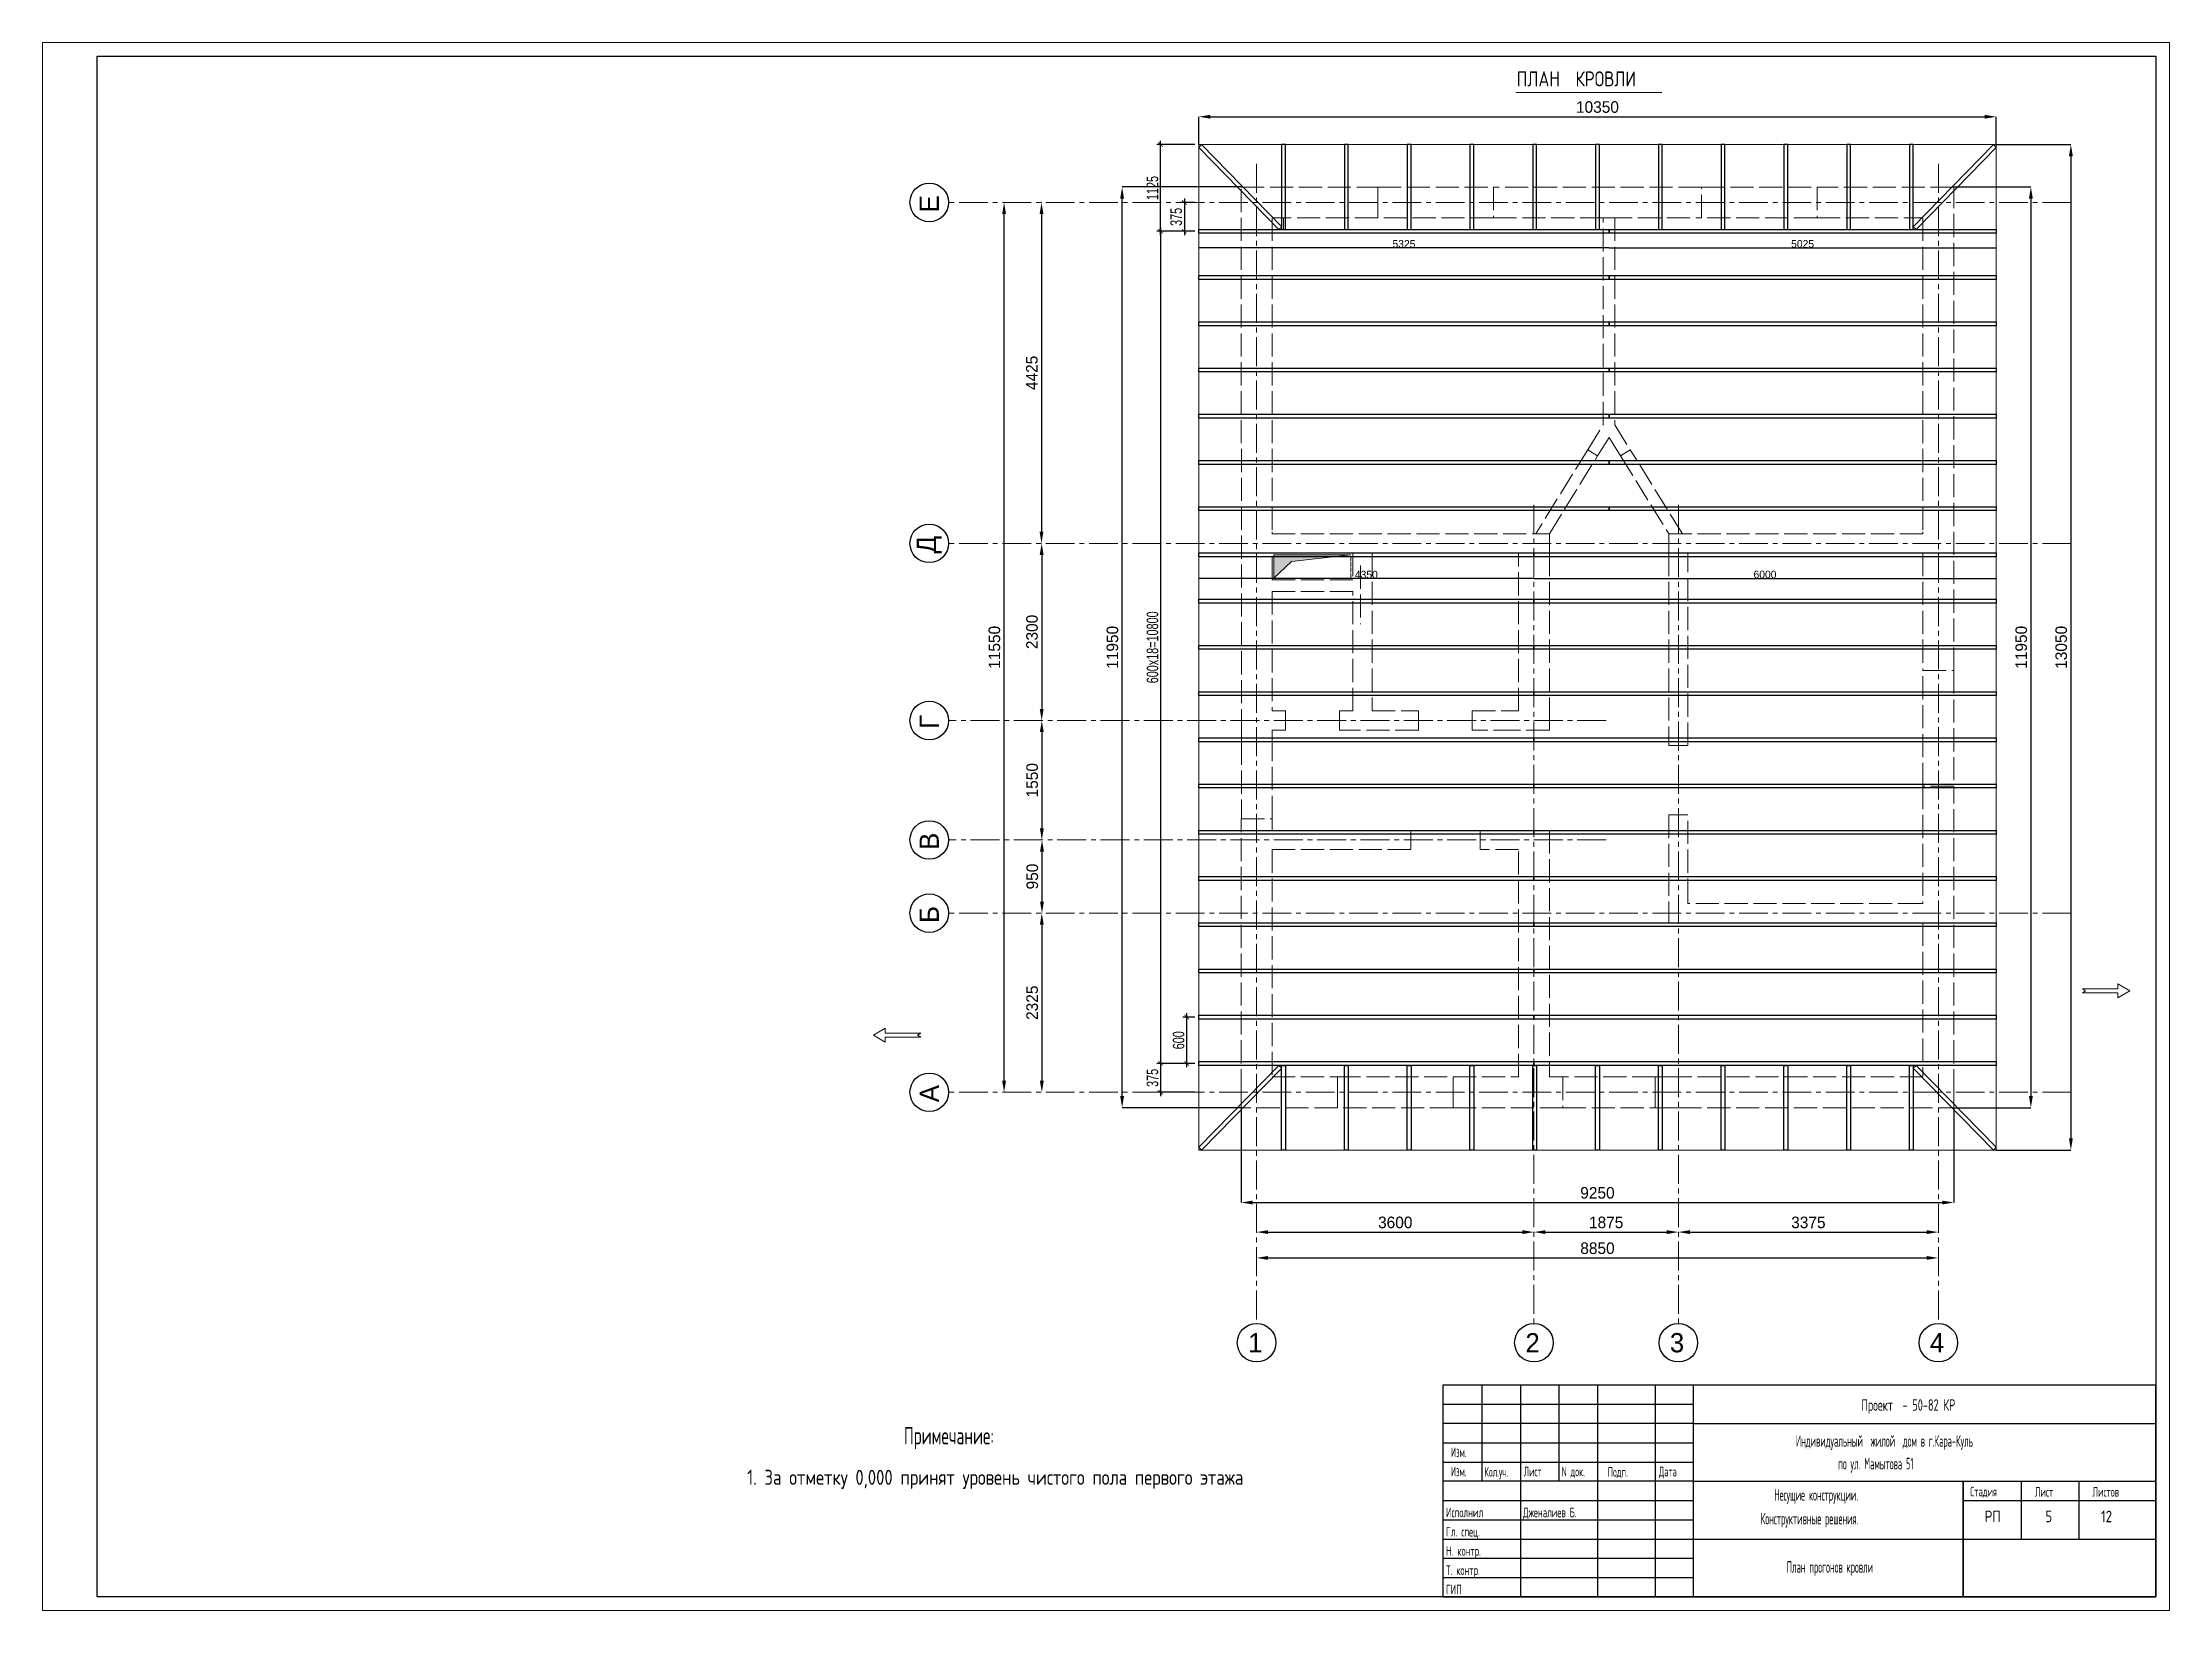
# Model space of a CAD drawing. Header units: millimetres. Extents: x 306212 to 393045, y -154783 to -111932.
# Drawn here: x 306212 to 333823, y -154783 to -134432 of the extents above; entities that cross this region are included whole.
import ezdxf
from ezdxf.enums import TextEntityAlignment as Align

# ---------------------------------------------------------------- set-up
doc = ezdxf.new("R2010")
doc.units = ezdxf.units.MM
doc.linetypes.add('ACAD_ISO02W100', pattern=[15, 12, -3])
doc.linetypes.add('CENTER2', pattern=[1.125, 0.75, -0.125, 0.125, -0.125])
for name, color, linetype in [('0 duvar', 2, 'Continuous'), ('AKS', 252, 'CENTER2'), ('ANTET', 7, 'Continuous')]:
    doc.layers.add(name, color=color, linetype=linetype)
doc.layers.add('ahsap', color=222, linetype='Continuous', lineweight=13)
doc.layers.add('OLCU', color=7, linetype='Continuous', lineweight=13)
doc.styles.add('SPDS', font='SPDS.shx')
doc.styles.add('TR', font='tsimplex.shx', dxfattribs={"width": 0.7})
doc.dimstyles.new('ISO-25', dxfattribs={"dimtxt": 100, "dimasz": 2.5, "dimexe": 1.25, "dimexo": 0.625, "dimtad": 1, "dimdec": 0, "dimtxsty": 'Standard', "dimcen": 2.5, "dimadec": 0, "dimazin": 0, "dimtfac": 1, "dimtdec": 0, "dimtmove": 0, "dimatfit": 3, "dimfxl": 0, "dimarcsym": 0})
doc.dimstyles.get("Standard").update_dxf_attribs({"dimtxt": 125, "dimasz": 60, "dimexe": 50, "dimexo": 50, "dimgap": 30, "dimtad": 1, "dimdec": 0, "dimzin": 0, "dimdsep": 46, "dimtxsty": 'TR', "dimblk": 'ARCHTICK', "dimcen": 90, "dimdle": 50, "dimclrt": 256, "dimadec": 0, "dimazin": 0, "dimtfac": 1, "dimtdec": 0, "dimtofl": 0, "dimtmove": 1, "dimatfit": 3, "dimldrblk": 'ARCHTICK', "dimfxl": 0, "dimtolj": 1, "dimtzin": 0, "dimarcsym": 0})

msp = doc.modelspace()

# ---------------------------------------------------------------- texts
at = {"layer": '0 duvar', "color": 0, "ltscale": 0.071429, "style": 'SPDS'}
for s, p in [('ПЛАН  КРОВЛИ', (325349, -135001.2)), ('1. За отметку 0,000 принят уровень чистого пола первого этажа ', (315358.5, -153152.1))]:
    msp.add_text(s, height=195, dxfattribs=at).set_placement(p)
for s, height, width, p in [('Проект  - 50-82 КР', 150, 0.8, (329822.5, -152191.5)), ('Примечание:', 225, 0.8, (317393.4, -152627.1)), ('Изм.', 125, 0.7, (324494.2, -152791.9)), ('Индивидуальный  жилой  дом в г.Кара-Куль', 150, 0.65, (328972.4, -152657.8)), ('Изм.', 125, 0.7, (324494.2, -153041.9)), ('Кол.уч.', 125, 0.7, (324928.1, -153046)), ('Лист', 125, 0.7, (325440, -153042.2)), ('N док.', 125, 0.7, (325932.1, -153042.2)), ('Подп.', 125, 0.7, (326530.4, -153047.6)), ('Дата', 125, 0.7, (327194.4, -153043.3)), ('по ул. Мамытова 51', 150, 0.65, (329521, -152951.6)), ('Несущие конструкции.', 150, 0.65, (328692.5, -153357.3)), ('Стадия', 125, 0.65, (331235.2, -153302.3)), ('Лист', 125, 0.65, (332076.2, -153306)), ('Листов', 125, 0.65, (332823.2, -153306)), ('Исполнил', 125, 0.8, (324431.9, -153572.9)), ('Дженалиев Б.', 125, 0.8, (325431.9, -153572.9)), ('Конструктивные решения.', 150, 0.65, (328516.1, -153666.1)), ('Гл. спец.', 125, 0.8, (324431.9, -153822.9)), ('Н. контр.', 125, 0.8, (324431.9, -154072.9)), ('Т. контр.', 125, 0.8, (324431.9, -154322.9)), ('План прогонов кровли', 150, 0.65, (328852.2, -154293.1)), ('ГИП', 125, 0.8, (324431.9, -154572.9))]:
    msp.add_text(s, height=height, dxfattribs=dict(at, width=width)).set_placement(p)
at = {"layer": 'AKS', "color": 1}
for s, p in [('Е', (317722.4, -136524.7)), ('Д', (317722.4, -140949.7)), ('Г', (317722.4, -143249.7)), ('В', (317722.4, -144799.7)), ('Б', (317722.4, -145749.7)), ('А', (317722.4, -148074.7))]:
    msp.add_text(s, height=250, rotation=90, dxfattribs=at).set_placement(p, align=Align.MIDDLE)
for s, p in [('1', (321955.1, -151307.4)), ('2', (325555.1, -151307.4)), ('3', (327430.1, -151307.4)), ('4', (330805.1, -151307.4))]:
    msp.add_text(s, height=250, dxfattribs=at).set_placement(p, align=Align.MIDDLE)
at = {"layer": 'ANTET', "color": 2, "style": 'SPDS'}
for s, p in [('РП', (331527.7, -153637.5)), ('5', (332255.5, -153637.5)), ('12', (333005.5, -153637.5))]:
    msp.add_text(s, height=150, dxfattribs=at).set_placement(p, align=Align.CENTER)

# ---------------------------------------------------------------- blocks, each defined once
blk = doc.blocks.new('*D697')
at = {"layer": 'ahsap', "color": 0, "lineweight": -2}
for p, q in [((321972, -149870), (321972, -149874)), ((322122, -149872), (325422, -149872)), ((325572, -149870), (325572, -149874))]:
    blk.add_line(p, q, dxfattribs=at)
at = {"layer": 'ahsap', "color": 0}
for points in [[(322122, -149847), (322122, -149897), (321972, -149872)], [(325422, -149847), (325422, -149897), (325572, -149872)]]:
    blk.add_solid(points, dxfattribs=at)
at = {"layer": 'DEFPOINTS', "color": 0}
for p in [(321972, -148282), (325572, -148282), (325572, -149872)]:
    blk.add_point(p, dxfattribs=at)
at = {"layer": 'ahsap', "color": 0, "insert": (323772, -149747), "char_height": 150, "attachment_point": 5}
blk.add_mtext('3600', dxfattribs=at)
blk = doc.blocks.new('*D698')
at = {"layer": 'ahsap', "color": 0, "lineweight": -2}
for p, q in [((325572, -149870), (325572, -149874)), ((325722, -149872), (327297, -149872)), ((327447, -149870), (327447, -149874))]:
    blk.add_line(p, q, dxfattribs=at)
at = {"layer": 'ahsap', "color": 0}
for points in [[(325722, -149847), (325722, -149897), (325572, -149872)], [(327297, -149847), (327297, -149897), (327447, -149872)]]:
    blk.add_solid(points, dxfattribs=at)
at = {"layer": 'DEFPOINTS', "color": 0}
for p in [(325572, -148282), (327447, -148282), (327447, -149872)]:
    blk.add_point(p, dxfattribs=at)
at = {"layer": 'ahsap', "color": 0, "insert": (326510, -149747), "char_height": 150, "attachment_point": 5}
blk.add_mtext('1875', dxfattribs=at)
blk = doc.blocks.new('*D699')
at = {"layer": 'ahsap', "color": 0, "lineweight": -2}
for p, q in [((327447, -149870), (327447, -149874)), ((327597, -149872), (330672, -149872)), ((330822, -149870), (330822, -149874))]:
    blk.add_line(p, q, dxfattribs=at)
at = {"layer": 'ahsap', "color": 0}
for points in [[(327597, -149847), (327597, -149897), (327447, -149872)], [(330672, -149847), (330672, -149897), (330822, -149872)]]:
    blk.add_solid(points, dxfattribs=at)
at = {"layer": 'DEFPOINTS', "color": 0}
for p in [(327447, -148282), (330822, -148282), (330822, -149872)]:
    blk.add_point(p, dxfattribs=at)
at = {"layer": 'ahsap', "color": 0, "insert": (329135, -149747), "char_height": 150, "attachment_point": 5}
blk.add_mtext('3375', dxfattribs=at)
blk = doc.blocks.new('*D691')
at = {"layer": 'ahsap', "color": 0, "lineweight": -2}
for p, q in [((319182, -136507), (319178, -136507)), ((319180, -136657), (319180, -140782)), ((319182, -140932), (319178, -140932))]:
    blk.add_line(p, q, dxfattribs=at)
at = {"layer": 'ahsap', "color": 0}
for points in [[(319155, -136657), (319205, -136657), (319180, -136507)], [(319155, -140782), (319205, -140782), (319180, -140932)]]:
    blk.add_solid(points, dxfattribs=at)
at = {"layer": 'DEFPOINTS', "color": 0}
for p in [(321747, -136507), (319180, -140932), (321747, -140932)]:
    blk.add_point(p, dxfattribs=at)
at = {"layer": 'ahsap', "color": 0, "insert": (319055, -138720), "char_height": 150, "attachment_point": 5, "rotation": 90}
blk.add_mtext('4425', dxfattribs=at)
blk = doc.blocks.new('*D700')
at = {"layer": 'ahsap', "color": 0, "lineweight": -2}
for p, q in [((319184, -140932), (319180, -140932)), ((319182, -141082), (319182, -143082)), ((319184, -143232), (319180, -143232))]:
    blk.add_line(p, q, dxfattribs=at)
at = {"layer": 'ahsap', "color": 0}
for points in [[(319157, -141082), (319207, -141082), (319182, -140932)], [(319157, -143082), (319207, -143082), (319182, -143232)]]:
    blk.add_solid(points, dxfattribs=at)
at = {"layer": 'DEFPOINTS', "color": 0}
for p in [(321747, -140932), (319182, -143232), (321747, -143232)]:
    blk.add_point(p, dxfattribs=at)
at = {"layer": 'ahsap', "color": 0, "insert": (319057, -142082), "char_height": 150, "attachment_point": 5, "rotation": 90}
blk.add_mtext('2300', dxfattribs=at)
blk = doc.blocks.new('*D701')
at = {"layer": 'ahsap', "color": 0, "lineweight": -2}
for p, q in [((319186, -143232), (319182, -143232)), ((319184, -143382), (319184, -144632)), ((319186, -144782), (319182, -144782))]:
    blk.add_line(p, q, dxfattribs=at)
at = {"layer": 'ahsap', "color": 0}
for points in [[(319159, -143382), (319209, -143382), (319184, -143232)], [(319159, -144632), (319209, -144632), (319184, -144782)]]:
    blk.add_solid(points, dxfattribs=at)
at = {"layer": 'DEFPOINTS', "color": 0}
for p in [(321747, -143232), (319184, -144782), (321747, -144782)]:
    blk.add_point(p, dxfattribs=at)
at = {"layer": 'ahsap', "color": 0, "insert": (319059, -144007), "char_height": 150, "attachment_point": 5, "rotation": 90}
blk.add_mtext('1550', dxfattribs=at)
blk = doc.blocks.new('*D702')
at = {"layer": 'ahsap', "color": 0, "lineweight": -2}
for p, q in [((319188, -144782), (319184, -144782)), ((319186, -144932), (319186, -145582)), ((319188, -145732), (319184, -145732))]:
    blk.add_line(p, q, dxfattribs=at)
at = {"layer": 'ahsap', "color": 0}
for points in [[(319161, -144932), (319211, -144932), (319186, -144782)], [(319161, -145582), (319211, -145582), (319186, -145732)]]:
    blk.add_solid(points, dxfattribs=at)
at = {"layer": 'DEFPOINTS', "color": 0}
for p in [(321747, -144782), (319186, -145732), (321747, -145732)]:
    blk.add_point(p, dxfattribs=at)
at = {"layer": 'ahsap', "color": 0, "insert": (319061, -145257), "char_height": 150, "attachment_point": 5, "rotation": 90}
blk.add_mtext('950', dxfattribs=at)
blk = doc.blocks.new('*D703')
at = {"layer": 'ahsap', "color": 0, "lineweight": -2}
for p, q in [((319186, -145732), (319183, -145732)), ((319184, -145882), (319184, -147907)), ((319186, -148057), (319183, -148057))]:
    blk.add_line(p, q, dxfattribs=at)
at = {"layer": 'ahsap', "color": 0}
for points in [[(319159, -145882), (319209, -145882), (319184, -145732)], [(319159, -147907), (319209, -147907), (319184, -148057)]]:
    blk.add_solid(points, dxfattribs=at)
at = {"layer": 'DEFPOINTS', "color": 0}
for p in [(321747, -145732), (319184, -148057), (321747, -148057)]:
    blk.add_point(p, dxfattribs=at)
at = {"layer": 'ahsap', "color": 0, "insert": (319059, -146895), "char_height": 150, "attachment_point": 5, "rotation": 90}
blk.add_mtext('2325', dxfattribs=at)
blk = doc.blocks.new('*D692')
at = {"layer": 'ahsap', "color": 0, "lineweight": -2}
for p, q in [((321772, -148259), (321772, -149489)), ((331022, -148258), (331022, -149489)), ((321922, -149488), (330872, -149488))]:
    blk.add_line(p, q, dxfattribs=at)
at = {"layer": 'ahsap', "color": 0}
for points in [[(321922, -149463), (321922, -149513), (321772, -149488)], [(330872, -149463), (330872, -149513), (331022, -149488)]]:
    blk.add_solid(points, dxfattribs=at)
at = {"layer": 'DEFPOINTS', "color": 0}
for p in [(321772, -148258), (331022, -148257), (331022, -149488)]:
    blk.add_point(p, dxfattribs=at)
at = {"layer": 'ahsap', "color": 0, "insert": (326397, -149363), "char_height": 150, "attachment_point": 5}
blk.add_mtext('9250', dxfattribs=at)
blk = doc.blocks.new('*D693')
at = {"layer": 'ahsap', "color": 0, "lineweight": -2}
for p, q in [((321772, -136307), (320226, -136307)), ((320226, -148107), (320226, -136457)), ((321772, -148257), (320226, -148257))]:
    blk.add_line(p, q, dxfattribs=at)
at = {"layer": 'ahsap', "color": 0}
for points in [[(320201, -136457), (320251, -136457), (320226, -136307)], [(320201, -148107), (320251, -148107), (320226, -148257)]]:
    blk.add_solid(points, dxfattribs=at)
at = {"layer": 'DEFPOINTS', "color": 0}
for p in [(320226, -136307), (321772, -136307), (321772, -148257)]:
    blk.add_point(p, dxfattribs=at)
at = {"layer": 'ahsap', "color": 0, "insert": (320101, -142282), "char_height": 150, "attachment_point": 5, "rotation": 90}
blk.add_mtext('11950', dxfattribs=at)
blk = doc.blocks.new('*D694')
at = {"layer": 'ahsap', "color": 0, "lineweight": -2}
for p, q in [((321972, -150205), (321972, -150208)), ((322122, -150207), (330672, -150207)), ((330822, -150205), (330822, -150208))]:
    blk.add_line(p, q, dxfattribs=at)
at = {"layer": 'ahsap', "color": 0}
for points in [[(322122, -150182), (322122, -150232), (321972, -150207)], [(330672, -150182), (330672, -150232), (330822, -150207)]]:
    blk.add_solid(points, dxfattribs=at)
at = {"layer": 'DEFPOINTS', "color": 0}
for p in [(321972, -149426), (330822, -149422), (330822, -150207)]:
    blk.add_point(p, dxfattribs=at)
at = {"layer": 'ahsap', "color": 0, "insert": (326397, -150082), "char_height": 150, "attachment_point": 5}
blk.add_mtext('8850', dxfattribs=at)
blk = doc.blocks.new('*D704')
at = {"layer": 'ahsap', "color": 0, "lineweight": -2}
for p, q in [((318696, -136507), (318692, -136507)), ((318694, -147907), (318694, -136657)), ((318696, -148057), (318692, -148057))]:
    blk.add_line(p, q, dxfattribs=at)
at = {"layer": 'ahsap', "color": 0}
for points in [[(318669, -136657), (318719, -136657), (318694, -136507)], [(318669, -147907), (318719, -147907), (318694, -148057)]]:
    blk.add_solid(points, dxfattribs=at)
at = {"layer": 'DEFPOINTS', "color": 0}
for p in [(318694, -136507), (319186, -136507), (319186, -148057)]:
    blk.add_point(p, dxfattribs=at)
at = {"layer": 'ahsap', "color": 0, "insert": (318569, -142282), "char_height": 150, "attachment_point": 5, "rotation": 90}
blk.add_mtext('11550', dxfattribs=at)
blk = doc.blocks.new('*D695')
at = {"layer": 'ahsap', "color": 0, "lineweight": -2}
for p, q in [((321222, -135757), (321222, -135395)), ((321372, -135395), (331422, -135395)), ((331572, -135757), (331572, -135395))]:
    blk.add_line(p, q, dxfattribs=at)
at = {"layer": 'ahsap', "color": 0}
for points in [[(321372, -135370), (321372, -135420), (321222, -135395)], [(331422, -135370), (331422, -135420), (331572, -135395)]]:
    blk.add_solid(points, dxfattribs=at)
at = {"layer": 'DEFPOINTS', "color": 0}
for p in [(331572, -135395), (321222, -135757), (331572, -135757)]:
    blk.add_point(p, dxfattribs=at)
at = {"layer": 'ahsap', "color": 0, "insert": (326397, -135270), "char_height": 150, "attachment_point": 5}
blk.add_mtext('10350', dxfattribs=at)
blk = doc.blocks.new('*D696')
at = {"layer": 'ahsap', "color": 0, "lineweight": -2}
for p, q in [((331023, -136307), (332024, -136307)), ((332024, -136457), (332024, -148107)), ((331023, -148257), (332024, -148257))]:
    blk.add_line(p, q, dxfattribs=at)
at = {"layer": 'ahsap', "color": 0}
for points in [[(331999, -136457), (332049, -136457), (332024, -136307)], [(331999, -148107), (332049, -148107), (332024, -148257)]]:
    blk.add_solid(points, dxfattribs=at)
at = {"layer": 'DEFPOINTS', "color": 0}
for p in [(331022, -136307), (331022, -148257), (332024, -148257)]:
    blk.add_point(p, dxfattribs=at)
at = {"layer": 'ahsap', "color": 0, "insert": (331899, -142282), "char_height": 150, "attachment_point": 5, "rotation": 90}
blk.add_mtext('11950', dxfattribs=at)
blk = doc.blocks.new('_ArchTick')
at = {"color": 0, "linetype": 'ByBlock', "const_width": 0.15}
blk.add_lwpolyline([(-0.5, -0.5), (0.5, 0.5)], dxfattribs=at)
blk = doc.blocks.new('*D705')
at = {"layer": 'DEFPOINTS', "color": 0}
for p in [(321222, -136507), (321034, -136882), (321222, -136882)]:
    blk.add_point(p, dxfattribs=at)
at = {"layer": 'OLCU', "color": 0, "lineweight": -2}
for p, q in [((321172, -136507), (320984, -136507)), ((321034, -136457), (321034, -136932)), ((321172, -136882), (320984, -136882))]:
    blk.add_line(p, q, dxfattribs=at)
at = {"layer": 'OLCU', "color": 0, "lineweight": -2, "xscale": 60, "yscale": 60, "zscale": 60}
for p, rotation in [((321034, -136507), 90), ((321034, -136882), 270)]:
    blk.add_blockref('_ArchTick', p, dxfattribs=dict(at, rotation=rotation))
at = {"layer": 'OLCU', "insert": (320929, -136695), "char_height": 150, "attachment_point": 5, "rotation": 90, "style": 'TR'}
blk.add_mtext('\\A1;375', dxfattribs=at)
blk = doc.blocks.new('*D706')
at = {"layer": 'DEFPOINTS', "color": 0}
for p in [(321222, -147682), (320726, -148057), (321222, -148057)]:
    blk.add_point(p, dxfattribs=at)
at = {"layer": 'OLCU', "color": 0, "lineweight": -2}
for p, q in [((321172, -147682), (320676, -147682)), ((320726, -147632), (320726, -148107)), ((321172, -148057), (320676, -148057))]:
    blk.add_line(p, q, dxfattribs=at)
at = {"layer": 'OLCU', "color": 0, "lineweight": -2, "xscale": 60, "yscale": 60, "zscale": 60}
for p, rotation in [((320726, -147682), 90), ((320726, -148057), 270)]:
    blk.add_blockref('_ArchTick', p, dxfattribs=dict(at, rotation=rotation))
at = {"layer": 'OLCU', "insert": (320621, -147870), "char_height": 150, "attachment_point": 5, "rotation": 90, "style": 'TR'}
blk.add_mtext('\\A1;375', dxfattribs=at)
blk = doc.blocks.new('*D708')
at = {"layer": 'DEFPOINTS', "color": 0}
for p in [(321065, -147082), (321222, -147082), (321222, -147682)]:
    blk.add_point(p, dxfattribs=at)
at = {"layer": 'OLCU', "color": 0, "lineweight": -2}
for p, q in [((321172, -147082), (321015, -147082)), ((321065, -147732), (321065, -147032)), ((321172, -147682), (321015, -147682))]:
    blk.add_line(p, q, dxfattribs=at)
at = {"layer": 'OLCU', "color": 0, "lineweight": -2, "xscale": 60, "yscale": 60, "zscale": 60}
for p, rotation in [((321065, -147082), 90), ((321065, -147682), 270)]:
    blk.add_blockref('_ArchTick', p, dxfattribs=dict(at, rotation=rotation))
at = {"layer": 'OLCU', "insert": (320960, -147382), "char_height": 150, "attachment_point": 5, "rotation": 90, "style": 'TR'}
blk.add_mtext('\\A1;600', dxfattribs=at)
blk = doc.blocks.new('*D709')
at = {"layer": 'DEFPOINTS', "color": 0}
for p in [(321222, -136882), (320726, -147682), (321222, -147682)]:
    blk.add_point(p, dxfattribs=at)
at = {"layer": 'OLCU', "color": 0, "lineweight": -2}
for p, q in [((321172, -136882), (320676, -136882)), ((320726, -136832), (320726, -147732)), ((321172, -147682), (320676, -147682))]:
    blk.add_line(p, q, dxfattribs=at)
at = {"layer": 'OLCU', "color": 0, "lineweight": -2, "xscale": 60, "yscale": 60, "zscale": 60}
for p, rotation in [((320726, -136882), 90), ((320726, -147682), 270)]:
    blk.add_blockref('_ArchTick', p, dxfattribs=dict(at, rotation=rotation))
at = {"layer": 'OLCU', "insert": (320621, -142282), "char_height": 150, "attachment_point": 5, "rotation": 90, "style": 'TR'}
blk.add_mtext('\\A1;600х18=10800', dxfattribs=at)
blk = doc.blocks.new('*D710')
at = {"layer": 'DEFPOINTS', "color": 0}
for p in [(320726, -135757), (321222, -135757), (321222, -136882)]:
    blk.add_point(p, dxfattribs=at)
at = {"layer": 'OLCU', "color": 0, "lineweight": -2}
for p, q in [((321172, -135757), (320676, -135757)), ((320726, -136932), (320726, -135707)), ((321172, -136882), (320676, -136882))]:
    blk.add_line(p, q, dxfattribs=at)
at = {"layer": 'OLCU', "color": 0, "lineweight": -2, "xscale": 60, "yscale": 60, "zscale": 60}
for p, rotation in [((320726, -135757), 90), ((320726, -136882), 270)]:
    blk.add_blockref('_ArchTick', p, dxfattribs=dict(at, rotation=rotation))
at = {"layer": 'OLCU', "insert": (320621, -136320), "char_height": 150, "attachment_point": 5, "rotation": 90, "style": 'TR'}
blk.add_mtext('\\A1;1125', dxfattribs=at)
blk = doc.blocks.new('*D711')
at = {"layer": 'ahsap', "color": 0, "lineweight": -2}
for p, q in [((331573, -135757), (332543, -135757)), ((332543, -135907), (332543, -148657)), ((331573, -148807), (332543, -148807))]:
    blk.add_line(p, q, dxfattribs=at)
at = {"layer": 'ahsap', "color": 0}
for points in [[(332518, -135907), (332568, -135907), (332543, -135757)], [(332518, -148657), (332568, -148657), (332543, -148807)]]:
    blk.add_solid(points, dxfattribs=at)
at = {"layer": 'DEFPOINTS', "color": 0}
for p in [(331572, -135757), (331572, -148807), (332543, -148807)]:
    blk.add_point(p, dxfattribs=at)
at = {"layer": 'ahsap', "color": 0, "insert": (332418, -142282), "char_height": 150, "attachment_point": 5, "rotation": 90}
blk.add_mtext('13050', dxfattribs=at)
blk = doc.blocks.new('*D712')
at = {"layer": 'ahsap', "color": 0, "lineweight": -2}
for p, q in [((321222, -137095), (321222, -137098)), ((326545, -137097), (321225, -137097)), ((326547, -137095), (326547, -137098))]:
    blk.add_line(p, q, dxfattribs=at)
at = {"layer": 'ahsap', "color": 0}
for points in [[(321225, -137097), (321225, -137097), (321222, -137097)], [(326545, -137097), (326545, -137097), (326547, -137097)]]:
    blk.add_solid(points, dxfattribs=at)
at = {"layer": 'DEFPOINTS', "color": 0}
for p in [(321222, -136907), (326547, -136907), (321222, -137097)]:
    blk.add_point(p, dxfattribs=at)
at = {"layer": 'ahsap', "color": 0, "insert": (323885, -137046), "char_height": 100, "attachment_point": 5}
blk.add_mtext('5325', dxfattribs=at)
blk = doc.blocks.new('*D713')
at = {"layer": 'ahsap', "color": 0, "lineweight": -2}
for p, q in [((326547, -137095), (326547, -137098)), ((326550, -137097), (331570, -137097)), ((331572, -137095), (331572, -137098))]:
    blk.add_line(p, q, dxfattribs=at)
at = {"layer": 'ahsap', "color": 0}
for points in [[(326550, -137097), (326550, -137097), (326547, -137097)], [(331570, -137097), (331570, -137097), (331572, -137097)]]:
    blk.add_solid(points, dxfattribs=at)
at = {"layer": 'DEFPOINTS', "color": 0}
for p in [(326547, -136882), (331572, -136882), (331572, -137097)]:
    blk.add_point(p, dxfattribs=at)
at = {"layer": 'ahsap', "color": 0, "insert": (329060, -137046), "char_height": 100, "attachment_point": 5}
blk.add_mtext('5025', dxfattribs=at)
blk = doc.blocks.new('*D714')
at = {"layer": 'ahsap', "color": 0, "lineweight": -2}
for p, q in [((321222, -141388), (321222, -141391)), ((325570, -141390), (321225, -141390)), ((325572, -141388), (325572, -141391))]:
    blk.add_line(p, q, dxfattribs=at)
at = {"layer": 'ahsap', "color": 0}
for points in [[(321225, -141390), (321225, -141390), (321222, -141390)], [(325570, -141390), (325570, -141390), (325572, -141390)]]:
    blk.add_solid(points, dxfattribs=at)
at = {"layer": 'DEFPOINTS', "color": 0}
for p in [(321222, -141082), (325572, -141082), (321222, -141390)]:
    blk.add_point(p, dxfattribs=at)
at = {"layer": 'ahsap', "color": 0, "insert": (323397, -141339), "char_height": 100, "attachment_point": 5}
blk.add_mtext('4350', dxfattribs=at)
blk = doc.blocks.new('*D715')
at = {"layer": 'ahsap', "color": 0, "lineweight": -2}
for p, q in [((325572, -141386), (325572, -141389)), ((325575, -141388), (331570, -141388)), ((331572, -141386), (331572, -141389))]:
    blk.add_line(p, q, dxfattribs=at)
at = {"layer": 'ahsap', "color": 0}
for points in [[(325575, -141388), (325575, -141388), (325572, -141388)], [(331570, -141388), (331570, -141388), (331572, -141388)]]:
    blk.add_solid(points, dxfattribs=at)
at = {"layer": 'DEFPOINTS', "color": 0}
for p in [(325572, -141082), (331572, -141082), (331572, -141388)]:
    blk.add_point(p, dxfattribs=at)
at = {"layer": 'ahsap', "color": 0, "insert": (328572, -141337), "char_height": 100, "attachment_point": 5}
blk.add_mtext('6000', dxfattribs=at)

# ---------------------------------------------------------------- dimensions: what is measured, and where the dimension line sits
at = {"layer": 'ahsap', "color": 0}
for base, p1, p2, override, picture, middle in [((331572.4, -135395.5), (321222.4, -135757.4), (331572.4, -135757.4), {"dimtxt": 150, "dimasz": 150, "dimexe": 0.25, "dimgap": 50, "dimdle": 0.25, "dimfxl": 0.25}, '*D695', (326397.4, -135395.5)), ((331022.4, -149488.5), (321772.4, -148258), (331022.4, -148257.4), {"dimtxt": 150, "dimasz": 150, "dimexe": 0.25, "dimgap": 50, "dimdle": 0.25, "dimfxl": 0.25}, '*D692', (326397.4, -149488.5)), ((325572.4, -149872.4), (321972.4, -148282.4), (325572.4, -148282.4), {"dimtxt": 150, "dimasz": 150, "dimgap": 50, "dimfxl": 2, "dimfxlon": 1}, '*D697', (323772.4, -149872.4)), ((330822.4, -149872.4), (327447.4, -148282.4), (330822.4, -148282.4), {"dimtxt": 150, "dimasz": 150, "dimgap": 50, "dimfxl": 2, "dimfxlon": 1}, '*D699', (329134.9, -149872.4)), ((330822.4, -150206.6), (321972.4, -149425.5), (330822.4, -149422.3), {"dimtxt": 150, "dimasz": 150, "dimgap": 50, "dimfxl": 2, "dimfxlon": 1}, '*D694', (326397.4, -150206.6))]:
    dim = msp.add_linear_dim(base=base, p1=p1, p2=p2, dimstyle='ISO-25', override=override, dxfattribs=at)
    dim.commit()
    dim.dimension.update_dxf_attribs({"geometry": picture, "text_midpoint": middle, "dimtype": 160})
for base, p1, p2, override, picture, middle in [((332542.9, -148807.4), (331572.4, -135757.4), (331572.4, -148807.4), {"dimtxt": 150, "dimasz": 150, "dimexe": 0.25, "dimgap": 50, "dimdle": 0.25, "dimfxl": 0.25}, '*D711', (332417.9, -142282.4)), ((320225.8, -136307.4), (321772.4, -148257.4), (321772.4, -136307.4), {"dimtxt": 150, "dimasz": 150, "dimexe": 0.25, "dimgap": 50, "dimdle": 0.25, "dimfxl": 0.25}, '*D693', (320100.8, -142282.4)), ((319179.6, -140932.4), (321747.4, -136507.4), (321747.4, -140932.4), {"dimtxt": 150, "dimasz": 150, "dimgap": 50, "dimfxl": 2, "dimfxlon": 1}, '*D691', (319054.6, -138719.9)), ((319181.6, -143232.4), (321747.4, -140932.4), (321747.4, -143232.4), {"dimtxt": 150, "dimasz": 150, "dimgap": 50, "dimfxl": 2, "dimfxlon": 1}, '*D700', (319056.6, -142082.4)), ((319183.6, -144782.4), (321747.4, -143232.4), (321747.4, -144782.4), {"dimtxt": 150, "dimasz": 150, "dimgap": 50, "dimfxl": 2, "dimfxlon": 1}, '*D701', (319058.6, -144007.4)), ((319185.6, -145732.4), (321747.4, -144782.4), (321747.4, -145732.4), {"dimtxt": 150, "dimasz": 150, "dimgap": 50, "dimfxl": 2, "dimfxlon": 1}, '*D702', (319060.6, -145257.4)), ((319184.4, -148057.4), (321747.4, -145732.4), (321747.4, -148057.4), {"dimtxt": 150, "dimasz": 150, "dimgap": 50, "dimfxl": 2, "dimfxlon": 1}, '*D703', (319059.4, -146894.9))]:
    dim = msp.add_linear_dim(base=base, p1=p1, p2=p2, angle=90, dimstyle='ISO-25', override=override, dxfattribs=at)
    dim.commit()
    dim.dimension.update_dxf_attribs({"geometry": picture, "text_midpoint": middle})
for base, p1, p2, override, picture, middle in [((332024.2, -148257.4), (331022.4, -136307.4), (331022.4, -148257.4), {"dimtxt": 150, "dimasz": 150, "dimexe": 0.25, "dimgap": 50, "dimdle": 0.25, "dimfxl": 0.25}, '*D696', (332024.2, -142282.4)), ((318693.6, -136507.4), (319186.4, -148057.4), (319186.4, -136507.4), {"dimtxt": 150, "dimasz": 150, "dimgap": 50, "dimfxl": 2, "dimfxlon": 1}, '*D704', (318693.6, -142282.4))]:
    dim = msp.add_linear_dim(base=base, p1=p1, p2=p2, angle=90, dimstyle='ISO-25', override=override, dxfattribs=at)
    dim.commit()
    dim.dimension.update_dxf_attribs({"geometry": picture, "text_midpoint": middle, "dimtype": 160})
at = {"layer": 'ahsap'}
for base, p1, p2, picture, middle in [((321222.4, -137097), (326547.4, -136907.4), (321222.4, -136907.4), '*D712', (323884.9, -137046.4)), ((321222.4, -141390), (325572.4, -141082.4), (321222.4, -141082.4), '*D714', (323397.4, -141339.4))]:
    dim = msp.add_linear_dim(base=base, p1=p1, p2=p2, dimstyle='ISO-25', override={"dimfxl": 2, "dimfxlon": 1}, dxfattribs=at)
    dim.commit()
    dim.dimension.update_dxf_attribs({"geometry": picture, "text_midpoint": middle})
at = {"layer": 'ahsap', "color": 5}
for base, p1, p2, picture, middle in [((331572.4, -137097), (326547.4, -136882.4), (331572.4, -136882.4), '*D713', (329059.9, -137046.4)), ((331572.4, -141388), (325572.4, -141082.4), (331572.4, -141082.4), '*D715', (328572.4, -141337.4))]:
    dim = msp.add_linear_dim(base=base, p1=p1, p2=p2, dimstyle='ISO-25', override={"dimfxl": 2, "dimfxlon": 1}, dxfattribs=at)
    dim.commit()
    dim.dimension.update_dxf_attribs({"geometry": picture, "text_midpoint": middle})
at = {"layer": 'ahsap', "color": 0}
dim = msp.add_linear_dim(base=(327447.4, -149872.4), p1=(325572.4, -148282.4), p2=(327447.4, -148282.4), dimstyle='ISO-25', override={"dimtxt": 150, "dimasz": 150, "dimgap": 50, "dimfxl": 2, "dimfxlon": 1}, dxfattribs=at)
dim.commit()
dim.dimension.update_dxf_attribs({"geometry": '*D698', "text_midpoint": (326509.9, -149747.4)})
at = {"layer": 'OLCU'}
for base, p1, p2, picture, middle in [((320725.5, -135757.4), (321222.4, -136882.4), (321222.4, -135757.4), '*D710', (320620.5, -136319.9)), ((321033.6, -136882.4), (321222.4, -136507.4), (321222.4, -136882.4), '*D705', (320928.6, -136694.9)), ((321065.1, -147082.4), (321222.4, -147682.4), (321222.4, -147082.4), '*D708', (320960.1, -147382.4)), ((320725.5, -148057.4), (321222.4, -147682.4), (321222.4, -148057.4), '*D706', (320620.5, -147869.9))]:
    dim = msp.add_linear_dim(base=base, p1=p1, p2=p2, angle=90, dimstyle='Standard', override={"dimtxt": 150}, dxfattribs=at)
    dim.commit()
    dim.dimension.update_dxf_attribs({"geometry": picture, "text_midpoint": middle})
dim = msp.add_linear_dim(base=(320725.5, -147682.4), p1=(321222.4, -136882.4), p2=(321222.4, -147682.4), angle=90, text='600х18=10800', dimstyle='Standard', override={"dimtxt": 150}, dxfattribs=at)
dim.commit()
dim.dimension.update_dxf_attribs({"geometry": '*D709', "text_midpoint": (320620.5, -142282.4)})

# ---------------------------------------------------------------- hatches: boundary and pattern name
at = {"layer": 'ahsap'}
msp.add_hatch(color=7, dxfattribs=at).paths.add_polyline_path([(322197.4, -141082.4), (322197.4, -141382.4), (322426.1, -141168.8), (323197.4, -141082.4)])

# ---------------------------------------------------------------- linework, layer by layer
at = {"layer": '0 duvar', "color": 7, "lineweight": 30, "ltscale": 0.071429}
for p, q in [((324395.9, -151856), (333645.9, -151856)), ((324395.9, -154606), (324395.9, -151856)), ((324895.9, -151856), (324895.9, -153106)), ((325395.9, -151856), (325395.9, -154606)), ((325895.9, -151856), (325895.9, -153106)), ((326395.9, -151856), (326395.9, -154606)), ((327145.9, -151856), (327145.9, -154606)), ((327645.9, -154606), (327645.9, -151856.5)), ((333645.9, -154606), (333645.9, -151856)), ((327645.9, -152356), (333645.9, -152356)), ((324395.9, -152856), (327645.9, -152856)), ((327645.9, -153106), (324395.9, -153106)), ((327645.9, -153106), (333645.9, -153106)), ((331145.9, -154606), (331145.9, -153106)), ((331145.9, -153106), (331145.9, -154606)), ((331895.9, -153106), (331895.9, -153856)), ((332645.9, -153106), (332645.9, -153856)), ((331145.9, -153356), (333645.9, -153356)), ((327645.9, -153856), (333645.9, -153856)), ((324395.9, -154606), (333645.9, -154606))]:
    msp.add_line(p, q, dxfattribs=at)
at = {"layer": '0 duvar', "color": 1, "ltscale": 0.071429}
for p, q in [((324395.9, -152106), (327645.9, -152106)), ((327645.9, -152356), (324395.9, -152356)), ((324395.9, -152606), (327645.9, -152606)), ((324395.9, -153356), (327645.9, -153356)), ((324395.9, -153606), (327645.9, -153606)), ((324395.9, -153856), (327645.9, -153856)), ((324395.9, -154106), (327645.9, -154106)), ((324395.9, -154356), (327645.9, -154356))]:
    msp.add_line(p, q, dxfattribs=at)
at = {"layer": '0 duvar', "color": 7, "lineweight": 60, "ltscale": 0.071429}
msp.add_line((327645.9, -152356), (327645.9, -152356), dxfattribs=at)
at = {"layer": '0 duvar', "color": 7, "lineweight": 30, "ltscale": 0.071429}
msp.add_lwpolyline([(306918.6, -134608.8), (333645.9, -134608.8), (333645.9, -154606), (306918.6, -154606)], close=True, dxfattribs=at)
at = {"layer": 'ahsap', "color": 0}
msp.add_line((325339.1, -135081.5), (327230.6, -135081.5), dxfattribs=at)
at = {"layer": 'ahsap', "color": 1}
for p, q in [((322322.4, -135757.4), (330472, -135757.4)), ((321222.4, -136882.4), (321222.4, -147827.8)), ((322322.4, -148807.4), (330472, -148807.4))]:
    msp.add_line(p, q, dxfattribs=at)
at = {"layer": 'ahsap'}
for p, q in [((322322.4, -136857.4), (322172.4, -136857.4)), ((322322.4, -136707.4), (322322.4, -136857.4))]:
    msp.add_line(p, q, dxfattribs=at)
at = {"layer": 'ahsap', "color": 6, "linetype": 'ACAD_ISO02W100', "lineweight": 0, "ltscale": 25}
msp.add_line((323318.9, -141221.7), (323318.9, -141982.6), dxfattribs=at)
at = {"layer": 'ahsap', "lineweight": 30}
for points in [[(322297.8, -136822), (321257.1, -135757.4), (321222.4, -135793.4), (322262.1, -136857), (322297.8, -136822)], [(322347.4, -136857.4), (322347.4, -135757.4), (322297.4, -135757.4), (322297.4, -136857.4), (322347.4, -136857.4)], [(323162.4, -136857.4), (323162.4, -135757.4), (323112.4, -135757.4), (323112.4, -136857.4), (323162.4, -136857.4)], [(323977.4, -136857.4), (323977.4, -135757.4), (323927.4, -135757.4), (323927.4, -136857.4), (323977.4, -136857.4)], [(324792.4, -136857.4), (324792.4, -135757.4), (324742.4, -135757.4), (324742.4, -136857.4), (324792.4, -136857.4)], [(325607.4, -136857.4), (325607.4, -135757.4), (325557.4, -135757.4), (325557.4, -136857.4), (325607.4, -136857.4)], [(326422.4, -136857.4), (326422.4, -135757.4), (326372.4, -135757.4), (326372.4, -136857.4), (326422.4, -136857.4)], [(327237.4, -136857.4), (327237.4, -135757.4), (327187.4, -135757.4), (327187.4, -136857.4), (327237.4, -136857.4)], [(328052.4, -136857.4), (328052.4, -135757.4), (328002.4, -135757.4), (328002.4, -136857.4), (328052.4, -136857.4)], [(328867.4, -136857.4), (328867.4, -135757.4), (328817.4, -135757.4), (328817.4, -136857.4), (328867.4, -136857.4)], [(329682.4, -136857.4), (329682.4, -135757.4), (329632.4, -135757.4), (329632.4, -136857.4), (329682.4, -136857.4)], [(330497, -136857.4), (330497, -135757.4), (330447, -135757.4), (330447, -136857.4), (330497, -136857.4)], [(330497, -136822), (331537.8, -135757.4), (331572.4, -135793.4), (330532.8, -136857), (330497, -136822)], [(322297.8, -147742.7), (321257.1, -148807.4), (321222.4, -148771.3), (322262.1, -147707.8), (322297.8, -147742.7)], [(322347.4, -147707.4), (322347.4, -148807.4), (322297.4, -148807.4), (322297.4, -147707.4), (322347.4, -147707.4)], [(323162.4, -147707.4), (323162.4, -148807.4), (323112.4, -148807.4), (323112.4, -147707.4), (323162.4, -147707.4)], [(323977.4, -147707.4), (323977.4, -148807.4), (323927.4, -148807.4), (323927.4, -147707.4), (323977.4, -147707.4)], [(324792.4, -147707.4), (324792.4, -148807.4), (324742.4, -148807.4), (324742.4, -147707.4), (324792.4, -147707.4)], [(325607.4, -147707.4), (325607.4, -148807.4), (325557.4, -148807.4), (325557.4, -147707.4), (325607.4, -147707.4)], [(326422.4, -147707.4), (326422.4, -148807.4), (326372.4, -148807.4), (326372.4, -147707.4), (326422.4, -147707.4)], [(327237.4, -147707.4), (327237.4, -148807.4), (327187.4, -148807.4), (327187.4, -147707.4), (327237.4, -147707.4)], [(328052.4, -147707.4), (328052.4, -148807.4), (328002.4, -148807.4), (328002.4, -147707.4), (328052.4, -147707.4)], [(328867.4, -147707.4), (328867.4, -148807.4), (328817.4, -148807.4), (328817.4, -147707.4), (328867.4, -147707.4)], [(329682.4, -147707.4), (329682.4, -148807.4), (329632.4, -148807.4), (329632.4, -147707.4), (329682.4, -147707.4)], [(330497, -147707.4), (330497, -148807.4), (330447, -148807.4), (330447, -147707.4), (330497, -147707.4)], [(330497, -147742.7), (331537.8, -148807.4), (331572.4, -148771.3), (330532.8, -147707.8), (330497, -147742.7)]]:
    msp.add_lwpolyline(points, dxfattribs=at)
at = {"layer": 'ahsap', "color": 1}
for points in [[(321222.4, -136882.4), (321222.4, -135757.4), (322322.4, -135757.4)], [(331572.4, -136882.4), (331572.4, -135757.4), (330472.4, -135757.4)], [(331572.4, -136882.4), (331572.4, -147682.4)], [(321222.4, -147682.4), (321222.4, -148807.4), (322322.4, -148807.4)], [(331572.4, -147682.4), (331572.4, -148807.4), (330472.4, -148807.4)]]:
    msp.add_lwpolyline(points, dxfattribs=at)
at = {"layer": 'ahsap'}
for points in [[(331572.4, -136857.4), (331572.4, -135757.4)], [(322197.4, -141382.4), (322197.4, -141082.4), (323197.4, -141082.4), (322426.1, -141168.8), (322197.4, -141382.4)], [(327572.4, -144457.4), (327322.4, -144457.4)], [(332734.1, -146740.7), (332693.5, -146713.9), (333153.3, -146713.9), (333153.3, -146651.4), (333308, -146740.7), (333153.3, -146829.9), (333153.3, -146767.4), (332693.5, -146767.4), (332734.1, -146740.7)], [(317570.5, -147316.2), (317611.2, -147289.5), (317151.3, -147289.5), (317151.3, -147226.9), (316996.7, -147316.2), (317151.3, -147405.4), (317151.3, -147342.9), (317611.2, -147342.9), (317570.5, -147316.2)]]:
    msp.add_lwpolyline(points, dxfattribs=at)
at = {"layer": 'ahsap', "color": 164, "linetype": 'ACAD_ISO02W100', "lineweight": 0, "ltscale": 25}
for points in [[(321775.6, -143382.4), (321772.4, -136307.4), (323547.4, -136307.4), (323547.4, -136507.4), (323547.4, -136707.4), (322172.4, -136707.4), (322172.4, -140782.4), (322172.4, -140807.4), (325772.4, -140807.4), (325772.4, -141057.4), (325772.4, -141057.4), (325772.4, -143232.4), (325772.4, -143357.4), (325347.4, -143357.4), (324772.4, -143357.4), (324772.4, -143107.4), (325347.4, -143108), (325372.4, -143108), (325372.4, -143108), (325372.4, -141057.4), (323472.4, -141057.4), (323472.4, -143108), (324072.4, -143108), (324072.4, -143358), (323197.4, -143358), (323047.4, -143358), (323047.4, -143107.4), (323197.4, -143107.4), (323222.4, -143107.4), (323222.4, -141557.4), (322172.4, -141557.4), (322172.4, -143107.4), (322197.4, -143107.4), (322347.4, -143107.4), (322347.4, -143357.4), (322172.4, -143357.4), (322172.4, -143382.4), (322172.4, -143507.4), (321775.7, -143507.4)], [(322172.4, -141407.4), (322172.4, -141057.4), (323222.4, -141057.4), (323222.4, -141407.4)], [(322172.4, -144907.4), (322172.4, -147857.4), (323022.4, -147857.4), (323022.4, -148057.4), (323022.4, -148257.4), (321772.4, -148257.4), (321772.4, -148057.4), (321772.4, -144507.4), (322172.4, -144507.4), (322172.4, -144657.4), (323972.4, -144657.4), (323972.4, -144907.4)]]:
    msp.add_lwpolyline(points, close=True, dxfattribs=at)
at = {"layer": 'ahsap', "color": 6, "linetype": 'ACAD_ISO02W100', "lineweight": 0, "ltscale": 25}
for points in [[(323547.4, -136307.4), (325047.4, -136307.4), (325047.4, -136707.4), (323547.4, -136707.4), (323547.4, -136307.4)], [(327747.4, -136307.4), (329247.4, -136307.4), (329247.4, -136707.4), (327747.4, -136707.4), (327747.4, -136307.4)], [(330622.4, -144082.4), (330622.4, -142582.4), (331022.4, -142582.4), (331022.4, -144082.4), (330622.4, -144082.4)], [(321775.7, -143507.4), (321776.1, -144507.4), (322172.4, -144507.4), (322172.4, -143507.4), (321775.7, -143507.6)], [(323022.4, -147857.4), (324522.4, -147857.4), (324522.4, -148257.4), (323022.4, -148257.4), (323022.4, -147857.4)], [(325947.2, -148257.4), (327147.2, -148257.4), (327147.2, -147857.4), (325947.2, -147857.4), (325947.2, -148257.4)]]:
    msp.add_lwpolyline(points, dxfattribs=at)
at = {"layer": 'ahsap', "color": 164, "linetype": 'ACAD_ISO02W100', "lineweight": 0, "ltscale": 25}
for points in [[(327747.4, -136307.4), (325047.4, -136307.4), (325047.4, -136707.4), (327747.4, -136707.4), (327747.4, -136307.4)], [(327322.4, -143557.4), (327572.4, -143557.4), (327572.4, -141057.4), (330622.4, -141057.4), (330622.4, -142582.4), (331022.4, -142582.4), (331022.4, -136307.4), (329247.4, -136307.4), (329247.4, -136707.4), (330622.4, -136707.4), (330622.4, -136707.4), (330622.4, -140782.4), (330622.4, -140807.4), (327447.4, -140807.4), (327322.7, -140807.4), (327322.4, -141057.4), (327322.4, -141057.4), (327322.4, -141057.4), (327322.4, -143557.4)], [(326271.3, -139718.1), (326472.4, -139393.7), (326472.4, -136707.4), (326547.4, -136707.4), (326622.4, -136707.4), (326622.4, -139393.7), (326823.5, -139718.1), (326696.1, -139797.1)], [(326696.1, -139796.7), (326547.4, -139557), (326398.8, -139796.7), (326271.3, -139717.7)], [(325772.4, -140807), (326398.8, -139796.7), (326271.3, -139717.7), (325595.9, -140807)], [(327498.9, -140807), (326823.5, -139717.7), (326696.1, -139796.7), (327322.4, -140807)], [(327322.4, -144457.4), (327322.4, -145732.4), (327322.4, -145857.4), (330622.4, -145857.4), (330622.4, -147832.4), (330622.4, -147857.4), (327447.4, -147857.4), (327147.2, -147857.4), (327147.2, -148257.4), (327447.4, -148257.4), (331022.4, -148257.4), (331022.4, -148057.4), (331022.4, -144082.4), (330622.4, -144082.4), (330622.4, -145607.4), (330597.4, -145607.4), (327572.4, -145607.4), (327572.4, -145582.4), (327572.4, -144457.4)], [(324872.4, -144907.4), (324872.4, -144657.4), (325772.4, -144657.4), (325772.4, -147832.4), (325772.4, -147857.4), (325947.2, -147857.4), (325947.2, -148257.4), (324522.4, -148257.4), (324522.4, -147857.4), (325372.4, -147857.4), (325372.4, -144907.4), (324872.4, -144907.4)]]:
    msp.add_lwpolyline(points, dxfattribs=at)
at = {"layer": 'ahsap', "lineweight": 30}
for points in [[(321772.4, -136907.4), (321222.4, -136907.4), (321222.4, -136857.4), (326547.4, -136857.4), (326547.4, -136882.4), (326547.4, -136907.4), (321772.4, -136907.4)], [(321772.4, -137507.4), (321222.4, -137507.4), (321222.4, -137457.4), (326547.4, -137457.4), (326547.4, -137482.4), (326547.4, -137507.4), (321772.4, -137507.4)], [(321772.4, -138107.4), (321222.4, -138107.4), (321222.4, -138057.4), (326547.4, -138057.4), (326547.4, -138082.4), (326547.4, -138107.4), (321772.4, -138107.4)], [(321772.4, -138707.4), (321222.4, -138707.4), (321222.4, -138657.4), (326547.4, -138657.4), (326547.4, -138682.4), (326547.4, -138707.4), (321772.4, -138707.4)], [(321772.4, -139307.4), (321222.4, -139307.4), (321222.4, -139257.4), (326547.4, -139257.4), (326547.4, -139282.4), (326547.4, -139307.4), (321772.4, -139307.4)], [(321772.4, -139907.4), (321222.4, -139907.4), (321222.4, -139857.4), (326547.4, -139857.4), (326547.4, -139882.4), (326547.4, -139907.4), (321772.4, -139907.4)], [(321772.4, -140507.4), (321222.4, -140507.4), (321222.4, -140457.4), (326547.4, -140457.4), (326547.4, -140482.4), (326547.4, -140507.4), (321772.4, -140507.4)], [(321772.4, -141107.4), (321222.4, -141107.4), (321222.4, -141057.4), (325572.4, -141057.4), (325572.4, -141082.4), (325572.4, -141107.4), (321772.4, -141107.4)], [(321772.4, -141707.4), (321222.4, -141707.4), (321222.4, -141657.4), (325572.4, -141657.4), (325572.4, -141682.4), (325572.4, -141707.4), (321772.4, -141707.4)], [(321772.4, -142307.4), (321222.4, -142307.4), (321222.4, -142257.4), (325572.4, -142257.4), (325572.4, -142282.4), (325572.4, -142307.4), (321772.4, -142307.4)], [(321772.4, -142907.4), (321222.4, -142907.4), (321222.4, -142857.4), (325572.4, -142857.4), (325572.4, -142882.4), (325572.4, -142907.4), (321772.4, -142907.4)], [(321772.4, -143507.4), (321222.4, -143507.4), (321222.4, -143457.4), (325572.4, -143457.4), (325572.4, -143482.4), (325572.4, -143507.4), (321772.4, -143507.4)], [(321772.4, -144107.4), (321222.4, -144107.4), (321222.4, -144057.4), (325572.4, -144057.4), (325572.4, -144082.4), (325572.4, -144107.4), (321772.4, -144107.4)], [(321772.4, -144707.4), (321222.4, -144707.4), (321222.4, -144657.4), (325572.4, -144657.4), (325572.4, -144682.4), (325572.4, -144707.4), (321772.4, -144707.4)], [(321772.4, -145307.4), (321222.4, -145307.4), (321222.4, -145257.4), (325572.4, -145257.4), (325572.4, -145282.4), (325572.4, -145307.4), (321772.4, -145307.4)], [(321772.4, -145907.4), (321222.4, -145907.4), (321222.4, -145857.4), (325572.4, -145857.4), (325572.4, -145882.4), (325572.4, -145907.4), (321772.4, -145907.4)], [(321772.4, -146507.4), (321222.4, -146507.4), (321222.4, -146457.4), (325572.4, -146457.4), (325572.4, -146482.4), (325572.4, -146507.4), (321772.4, -146507.4)], [(321772.4, -147107.4), (321222.4, -147107.4), (321222.4, -147057.4), (325572.4, -147057.4), (325572.4, -147082.4), (325572.4, -147107.4), (321772.4, -147107.4)], [(321772.4, -147707.4), (321222.4, -147707.4), (321222.4, -147657.4), (325572.4, -147657.4), (325572.4, -147682.4), (325572.4, -147707.4), (321772.4, -147707.4)]]:
    msp.add_lwpolyline(points, close=True, dxfattribs=at)
at = {"layer": 'ahsap', "color": 164, "lineweight": 30}
for points in [[(331572.4, -136907.4), (326547.4, -136907.4), (326547.4, -136857.4), (331572.4, -136857.4), (331572.4, -136907.4)], [(331572.4, -137507.4), (326547.4, -137507.4), (326547.4, -137457.4), (331572.4, -137457.4), (331572.4, -137507.4)], [(331572.4, -138107.4), (326547.4, -138107.4), (326547.4, -138057.4), (331572.4, -138057.4), (331572.4, -138107.4)], [(331572.4, -138707.4), (326547.4, -138707.4), (326547.4, -138657.4), (331572.4, -138657.4), (331572.4, -138707.4)], [(331572.4, -139307.4), (326547.4, -139307.4), (326547.4, -139257.4), (331572.4, -139257.4), (331572.4, -139307.4)], [(331572.4, -139907.4), (326547.4, -139907.4), (326547.4, -139857.4), (331572.4, -139857.4), (331572.4, -139907.4)], [(331572.4, -140507.4), (326547.4, -140507.4), (326547.4, -140457.4), (331572.4, -140457.4), (331572.4, -140507.4)], [(325572.4, -141057.4), (331022.4, -141057.4), (331572.4, -141057.4), (331572.4, -141107.4), (325572.4, -141107.4), (325572.4, -141057.4)], [(325572.4, -141657.4), (331022.4, -141657.4), (331572.4, -141657.4), (331572.4, -141707.4), (325572.4, -141707.4), (325572.4, -141657.4)], [(325572.4, -142257.4), (331022.4, -142257.4), (331572.4, -142257.4), (331572.4, -142307.4), (325572.4, -142307.4), (325572.4, -142257.4)], [(325572.4, -142857.4), (331022.4, -142857.4), (331572.4, -142857.4), (331572.4, -142907.4), (325572.4, -142907.4), (325572.4, -142857.4)], [(325572.4, -143457.4), (331022.4, -143457.4), (331572.4, -143457.4), (331572.4, -143507.4), (325572.4, -143507.4), (325572.4, -143457.4)], [(325572.4, -144057.4), (331022.4, -144057.4), (331572.4, -144057.4), (331572.4, -144107.4), (325572.4, -144107.4), (325572.4, -144057.4)], [(325572.4, -144657.4), (331022.4, -144657.4), (331572.4, -144657.4), (331572.4, -144707.4), (325572.4, -144707.4), (325572.4, -144657.4)], [(325572.4, -145257.4), (331022.4, -145257.4), (331572.4, -145257.4), (331572.4, -145307.4), (325572.4, -145307.4), (325572.4, -145257.4)], [(325572.4, -145857.4), (331022.4, -145857.4), (331572.4, -145857.4), (331572.4, -145907.4), (325572.4, -145907.4), (325572.4, -145857.4)], [(325572.4, -146457.4), (331022.4, -146457.4), (331572.4, -146457.4), (331572.4, -146507.4), (325572.4, -146507.4), (325572.4, -146457.4)], [(325572.4, -147057.4), (331022.4, -147057.4), (331572.4, -147057.4), (331572.4, -147107.4), (325572.4, -147107.4), (325572.4, -147057.4)], [(325572.4, -147657.4), (331022.4, -147657.4), (331572.4, -147657.4), (331572.4, -147707.4), (325572.4, -147707.4), (325572.4, -147657.4)]]:
    msp.add_lwpolyline(points, dxfattribs=at)
at = {"layer": 'ahsap', "color": 164, "linetype": 'ACAD_ISO02W100', "lineweight": 0, "ltscale": 5}
msp.add_lwpolyline([(322197.4, -141382.4), (323197.4, -141382.4), (323197.4, -141082.4), (322197.4, -141082.4), (322197.4, -141382.4)], dxfattribs=at)
at = {"layer": 'AKS', "lineweight": 5, "ltscale": 500}
for p, q in [((321972.4, -136006.3), (321972.4, -151057.4)), ((330822.4, -136006.3), (330822.4, -151057.4)), ((332547.4, -136507.4), (317972.4, -136507.4)), ((325572.4, -140432.4), (325572.4, -151057.4)), ((327447.4, -140432.4), (327447.4, -151057.4)), ((332547.4, -140932.4), (317972.4, -140932.4)), ((326509.9, -143232.4), (317972.4, -143232.4)), ((326509.9, -144782.4), (317972.4, -144782.4)), ((332547.4, -145732.4), (317972.4, -145732.4)), ((332547.4, -148057.4), (317972.4, -148057.4))]:
    msp.add_line(p, q, dxfattribs=at)
at = {"layer": 'AKS', "color": 2, "linetype": 'Continuous'}
for centre in [(317722.4, -136507.4), (317722.4, -140932.4), (317722.4, -143232.4), (317722.4, -144782.4), (317722.4, -145732.4), (317722.4, -148057.4), (321972.4, -151307.4), (325572.4, -151307.4), (327447.4, -151307.4), (330822.4, -151307.4)]:
    msp.add_circle(centre, 250.5, dxfattribs=at)
at = {"layer": 'OLCU', "linetype": 'Continuous', "ltscale": 50}
msp.add_lwpolyline([(306211.5, -134432.1), (333822.6, -134432.1), (333822.6, -154782.7), (306211.5, -154782.7)], close=True, dxfattribs=at)

msp.set_redraw_order([(e.dxf.handle, doc.entitydb.next_handle()) for e in msp.query("TEXT MTEXT ATTDEF DIMENSION ARC_DIMENSION")])  # texts and dimensions are drawn at this point

doc.saveas('drawing.dxf')
